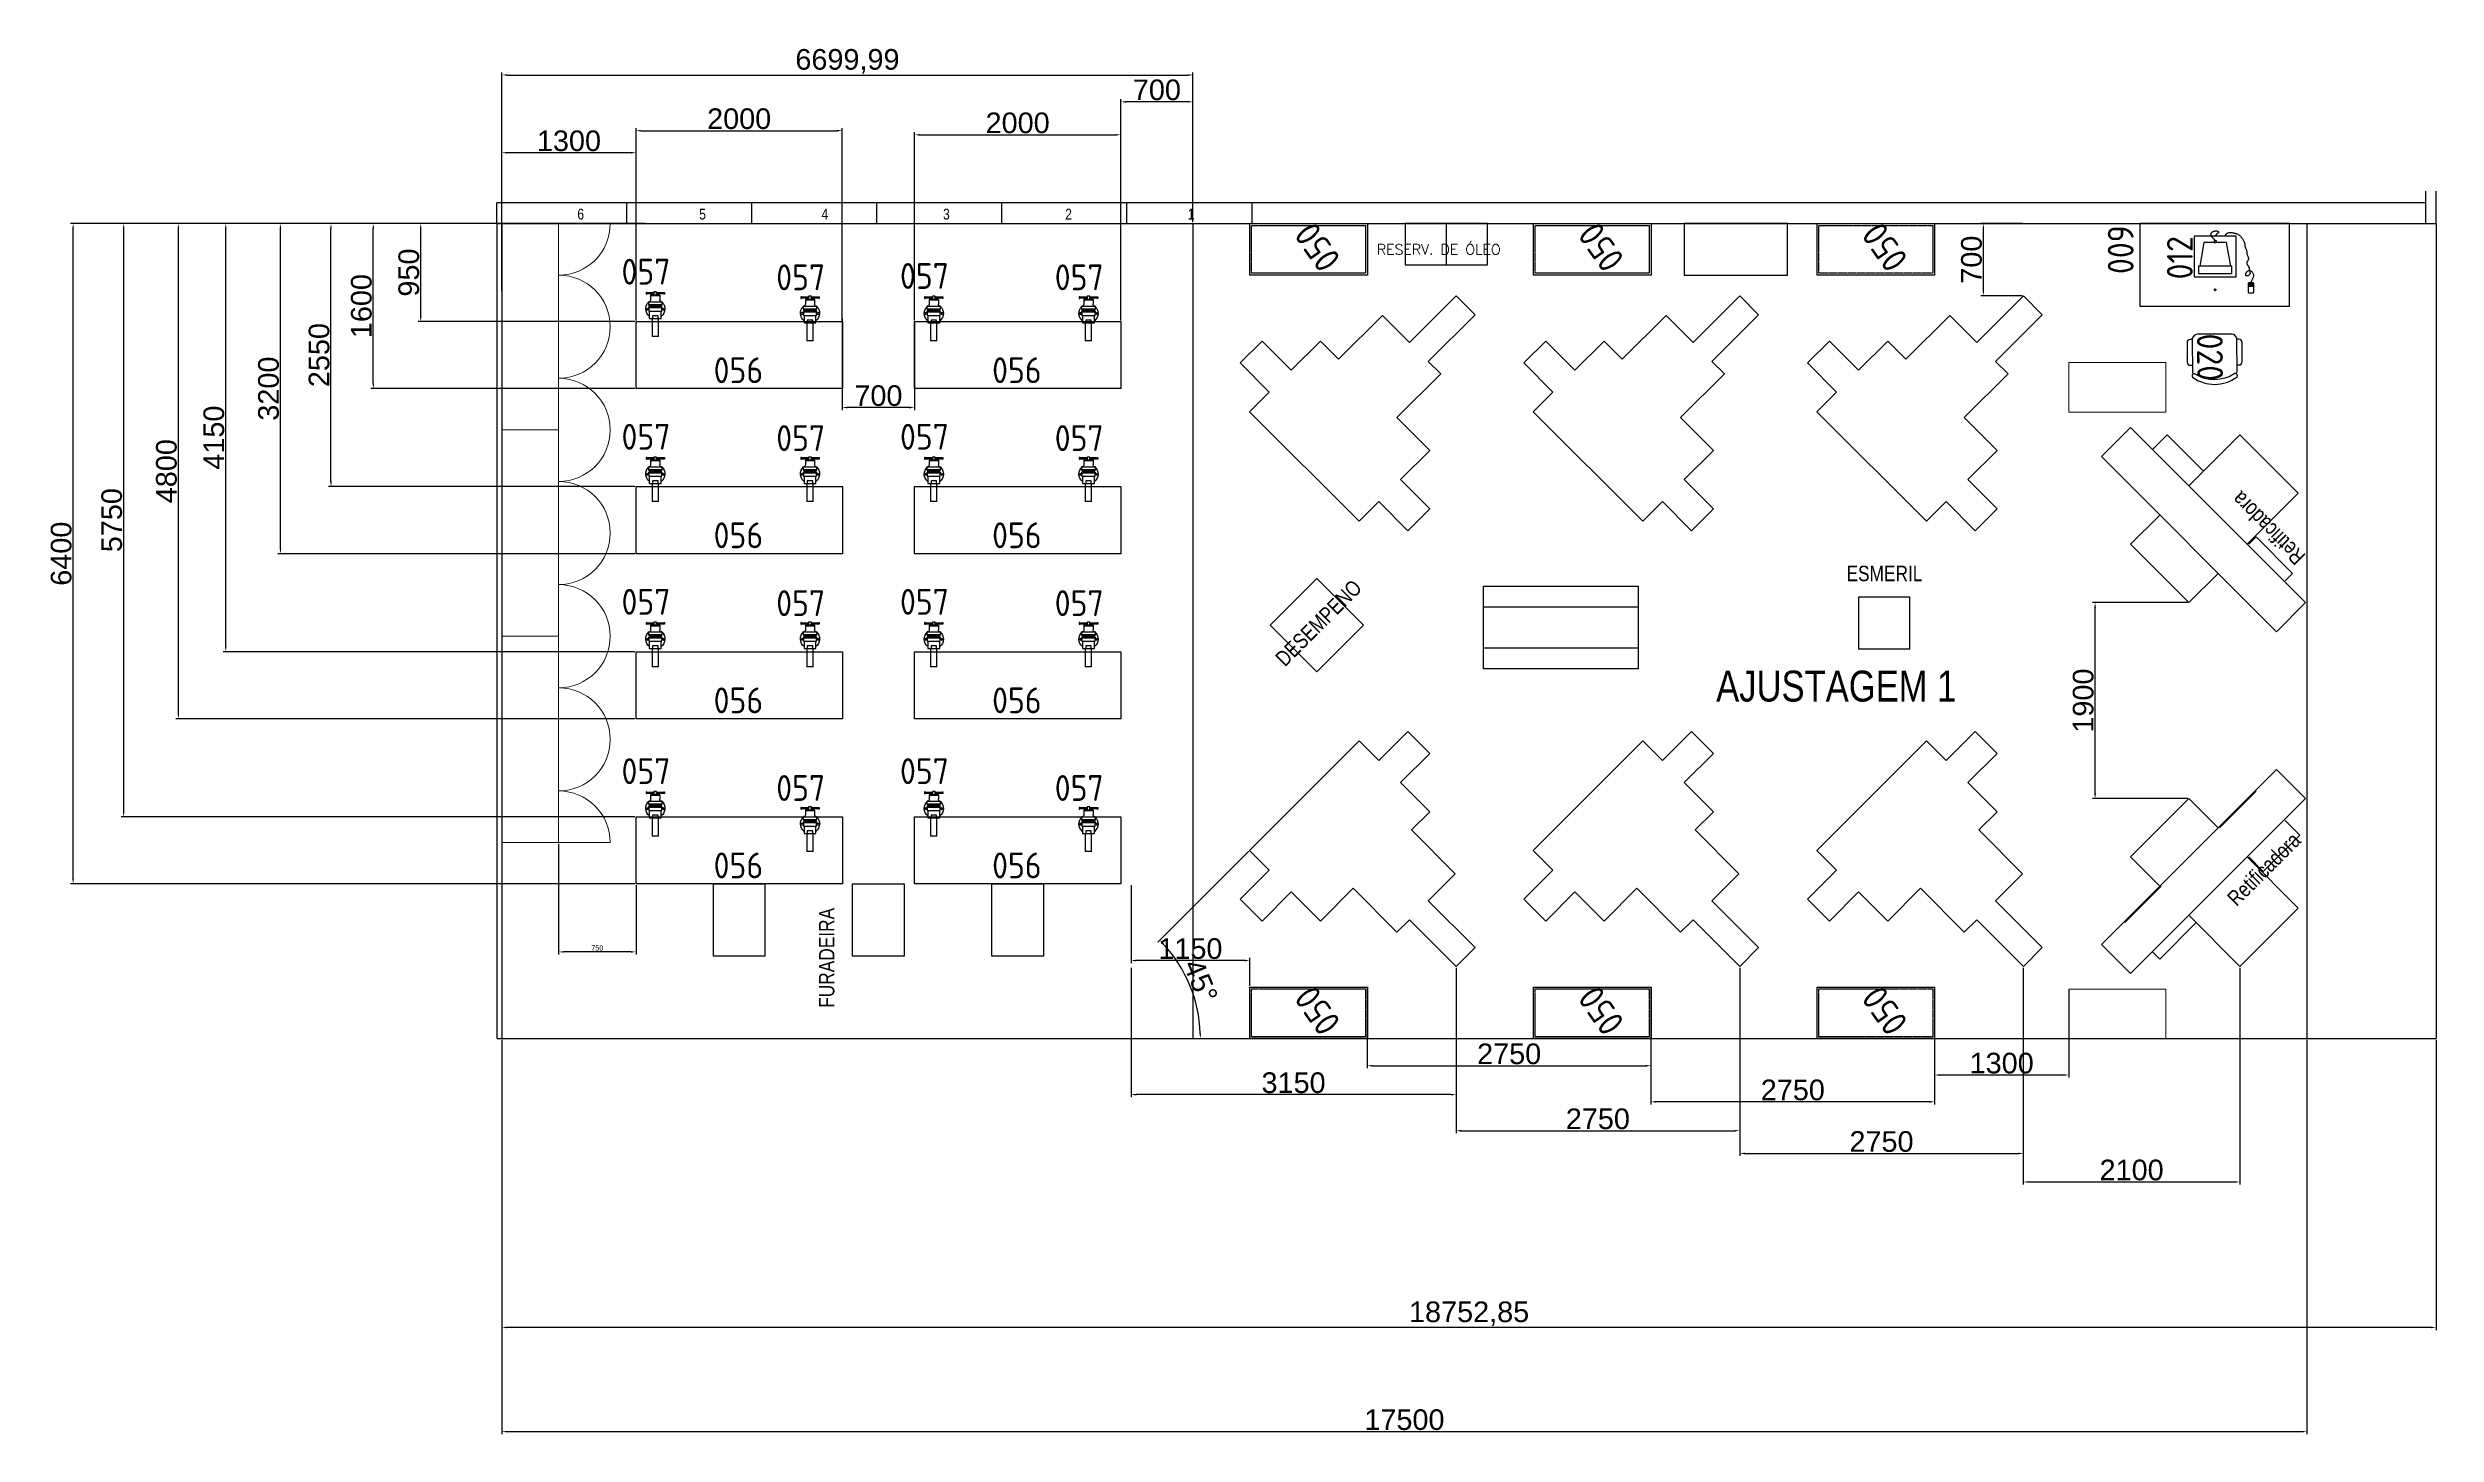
# Model space of a CAD drawing. Header units: millimetres. Extents: x 18768 to 1484868, y -11027 to 520152.
# Drawn here: x 1402324 to 1425480, y 235795 to 249234 of the extents above; entities that cross this region are included whole.
import ezdxf
from ezdxf.enums import TextEntityAlignment as Align

# ---------------------------------------------------------------- set-up
doc = ezdxf.new("R2010")
doc.units = ezdxf.units.MM
for name, pattern in [('DASHED2', [9.525, 6.35, -3.175]), ('DIVIDE', [2.15, 1.5, -0.2, 0.05, -0.15, 0.05, -0.2]), ('HIDDEN2', [4.7625, 3.175, -1.5875])]:
    doc.linetypes.add(name, pattern=pattern)
for name, color, linetype in [('3-MAQUINAS', 5, 'Continuous'), ('8-TEXTO-DETALHES', 6, 'Continuous'), ('L025-CONTORNO', 7, 'Continuous'), ('L025-IMAGIN', 1, 'DIVIDE'), ('L025-TEXTO', 7, 'Continuous'), ('L035-ARRANJO-ADQUIRIR', 102, 'Continuous'), ('L035-ARRANJO-EXISTENTE', 180, 'Continuous'), ('L035-TEXTO', 40, 'Continuous'), ('PAREDES', 7, 'Continuous')]:
    doc.layers.add(name, color=color, linetype=linetype)
doc.styles.add('ISO-CP--25', font='isocp.shx', dxfattribs={"height": 250})
doc.styles.add('ROMANS', font='romans', dxfattribs={"width": 0.8, "height": 300})
doc.styles.get("Standard").update_dxf_attribs({"font": 'arial.ttf'})
doc.dimstyles.new('Anotativo', dxfattribs={"dimscale": 0, "dimtxt": 2.5, "dimasz": 2.5, "dimexe": 1.25, "dimexo": 0.625, "dimtad": 1, "dimtxsty": 'Standard', "dimcen": 2.5, "dimadec": 0, "dimazin": 0, "dimtfac": 1, "dimtmove": 0, "dimatfit": 3, "dimfxl": 1, "dimarcsym": 0})

msp = doc.modelspace()

# ---------------------------------------------------------------- texts
at = {"layer": '8-TEXTO-DETALHES', "linetype": 'Continuous', "style": 'ROMANS'}
msp.add_text('RESERV. DE ÓLEO', height=100, dxfattribs=at).set_placement((1415209.832, 247229.129))
at = {"layer": 'L035-TEXTO', "width": 0.8}
for s, height, p in [('6', 105, (1407458.333, 247569.284)), ('6', 105, (1407458.333, 247569.284)), ('5', 105, (1408639.187, 247569.284)), ('5', 105, (1408639.187, 247569.284)), ('4', 105, (1409825.542, 247569.284)), ('4', 105, (1409825.542, 247569.284)), ('3', 105, (1411003.76, 247569.284)), ('3', 105, (1411003.76, 247569.284)), ('2', 105, (1412188.109, 247569.284)), ('2', 105, (1412188.109, 247569.284)), ('1', 105, (1413376.126, 247569.284)), ('1', 105, (1413376.126, 247569.284)), ('ESMERIL', 150, (1419762.512, 244063.393)), ('AJUSTAGEM 1', 300, (1418499.386, 242896.709))]:
    msp.add_text(s, height=height, dxfattribs=at).set_placement(p)
for s, rotation, p in [('Retificadora', 135, (1424221.972, 244314.057)), ('DESEMPENO', 45, (1414318.698, 243227.574)), ('Retificadora', 45, (1423545.528, 240903.357)), ('FURADEIRA', 90, (1409950.415, 239928.261))]:
    msp.add_text(s, height=150, rotation=rotation, dxfattribs=at).set_placement(p)

# ---------------------------------------------------------------- blocks, each defined once
blk = doc.blocks.new('BL_SENAI_id9310100290')
at = {"layer": 'L035-ARRANJO-EXISTENTE', "color": 0}
for p, q in [((-228, 233), (-238, 233)), ((-228, 106), (-228, 233)), ((-217, 106), (-217, 233)), ((-217, 233), (-207, 233)), ((-515, 200), (-515, 139)), ((-515, 200), (-340, 200)), ((-340, 139), (-515, 139)), ((-340, 112), (-340, 227)), ((-340, 227), (-272, 227)), ((-272, 112), (-340, 112)), ((-238, 219), (-238, 106)), ((-238, 106), (-228, 106)), ((-207, 106), (-217, 106)), ((-207, 219), (-207, 106)), ((-178, 144), (-178, 195)), ((-114, 214), (-159, 214)), ((-114, 125), (-159, 125)), ((-121, 214), (-121, 125)), ((-114, 214), (-114, 125))]:
    blk.add_line(p, q, dxfattribs=at)
for points in [[(-268, 233), (-238, 233), (-238, 106), (-268, 106)], [(-178, 233), (-207, 233), (-207, 106), (-178, 106)], [(-104, 259), (-104, 252), (-88, 252), (-88, 259)], [(-340, 143), (-340, 197), (-314, 197), (-314, 143)], [(-114, 156), (-114, 183), (-83, 183), (-83, 156)], [(-104, 80), (-104, 86), (-88, 86), (-88, 80)]]:
    blk.add_lwpolyline(points, close=True, dxfattribs=at)
for points in [[(-99, 183), (-99, 252), (-92, 252), (-92, 183)], [(-92, 156), (-92, 86), (-99, 86), (-99, 156)]]:
    blk.add_lwpolyline(points, dxfattribs=at)
for centre in [(-250, 248), (-250, 92)]:
    blk.add_circle(centre, 7.45, dxfattribs=at)
for centre, radius, start, end in [((-247, 170), 92.8, 41.7386, 141.8707), ((-159, 233), 19, 180, 270), ((-247, 170), 92.8, 218.1293, 318.2614), ((-272, 231), 4.33, 270, 0), ((-272, 108), 4.33, 0, 90), ((-159, 106), 19, 90, 180)]:
    blk.add_arc(centre, radius, start, end, dxfattribs=at)
at = {"layer": 'L025-TEXTO', "style": 'ISO-CP--25'}
blk.add_attdef('rmp_mt_codmaterial', (15, 15), '', height=40, dxfattribs=at)
at = {"layer": 'L025-TEXTO', "style": 'ISO-CP--25', "flags": 1}
for tag in ['rmp_mt_nomeunid', 'rmp_mt_potencia', 'rmp_mt_cod']:
    blk.add_attdef(tag, (15, 15), '', height=40, dxfattribs=at)
blk = doc.blocks.new('BL_SENAI_id9320240650')
at = {"layer": 'L035-ARRANJO-EXISTENTE', "color": 0}
blk.add_lwpolyline([(-595, 399), (-595, -251), (1405, -251), (1405, 399)], close=True, dxfattribs=at)
at = {"layer": 'L025-TEXTO', "style": 'ISO-CP--25'}
blk.add_attdef('rmp_mt_codmaterial', (15, 15), '', height=40, dxfattribs=at)
at = {"layer": 'L025-TEXTO', "style": 'ISO-CP--25', "flags": 1}
for tag in ['rmp_mt_nomeunid', 'rmp_mt_potencia', 'rmp_mt_cod']:
    blk.add_attdef(tag, (15, 15), '', height=40, dxfattribs=at)
blk = doc.blocks.new('BL_SENAI_id9320230820')
at = {"layer": 'L035-ARRANJO-EXISTENTE', "color": 0}
blk.add_lwpolyline([(-449, -183), (691, -183), (691, 317), (-449, 317)], close=True, dxfattribs=at)
at = {"layer": 'L035-ARRANJO-EXISTENTE', "color": 0, "linetype": 'HIDDEN2'}
blk.add_lwpolyline([(-431, -165), (673, -165), (673, 299), (-431, 299)], close=True, dxfattribs=at)
at = {"layer": 'L025-TEXTO', "style": 'ISO-CP--25'}
blk.add_attdef('rmp_mt_codmaterial', (15, 15), '', height=40, dxfattribs=at)
at = {"layer": 'L025-TEXTO', "style": 'ISO-CP--25', "flags": 1}
for tag in ['rmp_mt_nomeunid', 'rmp_mt_potencia', 'rmp_mt_cod']:
    blk.add_attdef(tag, (15, 15), '', height=40, dxfattribs=at)
blk = doc.blocks.new('BL_SENAI_id9320210400')
at = {"layer": 'L035-ARRANJO-ADQUIRIR', "color": 0}
for points in [[(-717, 464), (-737, 464, 0.414214), (-767, 434), (-767, 244, 0.414214), (-737, 214), (-717, 214)], [(-690, 550, -0.290756), (-310, 550, 0.829608), (-284, 579, 0.333333), (-716, 579, 0.829608), (-690, 550)], [(-710, 550, 0.129448), (-717, 523), (-717, 219, 0.414214), (-663, 164), (-338, 164, 0.414214), (-284, 219), (-284, 525, 0.120944), (-290, 550)], [(-284, 214), (-264, 214, 0.414214), (-234, 244), (-234, 434, 0.414214), (-264, 464), (-284, 464)]]:
    blk.add_lwpolyline(points, format="xyb", dxfattribs=at)
at = {"layer": 'L025-TEXTO', "style": 'ISO-CP--25'}
blk.add_attdef('rmp_mt_codmaterial', (15, 15), '', height=40, dxfattribs=at)
at = {"layer": 'L025-TEXTO', "style": 'ISO-CP--25', "flags": 1}
for tag in ['rmp_mt_nomeunid', 'rmp_mt_potencia', 'rmp_mt_cod']:
    blk.add_attdef(tag, (15, 15), '', height=40, dxfattribs=at)
blk = doc.blocks.new('BL_SENAI_id9370710510')
at = {"layer": 'L035-ARRANJO-ADQUIRIR', "color": 0}
for p, q in [((185, 107), (161, 107)), ((173, 95), (173, 119)), ((491, 168), (491, 85)), ((491, 142), (549, 142)), ((491, 141), (549, 141)), ((495, 168), (495, 145)), ((511, 168), (495, 168)), ((495, 145), (511, 145)), ((542, 174), (498, 174)), ((498, 78), (542, 78)), ((511, 145), (511, 168)), ((529, 168), (512, 168)), ((512, 168), (512, 145)), ((512, 145), (529, 145)), ((529, 145), (529, 168)), ((530, 168), (530, 145)), ((546, 168), (530, 168)), ((530, 145), (546, 145)), ((546, 145), (546, 168)), ((549, 85), (549, 168))]:
    blk.add_line(p, q, dxfattribs=at)
for points in [[(-27, 229), (-27, 629), (373, 629), (373, 229)], [(162, 566), (184, 566), (184, 581), (162, 581)], [(335, 266), (335, 336), (10, 336), (10, 266)]]:
    blk.add_lwpolyline(points, close=True, dxfattribs=at)
for points in [[(323, 336), (283, 566), (63, 566), (23, 336)], [(173, 581), (172, 586), (170, 590), (168, 593), (165, 596), (162, 598), (160, 599), (158, 600), (156, 602), (154, 603), (153, 604), (152, 606), (152, 607), (152, 609), (151, 610), (151, 611), (150, 612), (149, 613), (148, 614), (146, 615), (145, 616), (143, 617), (141, 618), (139, 620), (138, 622), (136, 624), (135, 627), (134, 630), (133, 633), (133, 637), (133, 640), (133, 644), (133, 647), (134, 650), (134, 653), (135, 656), (137, 658), (138, 661), (140, 663), (142, 665), (144, 667), (146, 668), (148, 670), (151, 671), (153, 672), (156, 673), (158, 674), (160, 675), (162, 676), (164, 676), (166, 677), (168, 678), (170, 678), (172, 679), (174, 679), (175, 679), (177, 680), (179, 680), (180, 680), (182, 680), (183, 680), (185, 680), (187, 680), (189, 679), (190, 679), (192, 678), (194, 678), (195, 677), (197, 676), (199, 675), (200, 674), (201, 672), (203, 671), (204, 670), (205, 669), (205, 667), (206, 666), (206, 665), (206, 664), (206, 663), (206, 662), (205, 660), (205, 659), (204, 658), (203, 658), (201, 657), (200, 656), (199, 655), (197, 654), (196, 653), (194, 653), (193, 652), (191, 651), (190, 650), (189, 649), (187, 648), (186, 647), (185, 645), (184, 644), (183, 642), (182, 640), (181, 637), (179, 635), (176, 632), (173, 629)], [(268, 629), (272, 638), (277, 645), (282, 650), (288, 655), (294, 657), (300, 659), (307, 661), (313, 661), (320, 662), (326, 662), (332, 661), (338, 661), (343, 660), (349, 659), (355, 658), (360, 657), (366, 656), (371, 654), (377, 652), (382, 651), (387, 649), (392, 646), (397, 644), (402, 641), (406, 637), (411, 634), (415, 630), (419, 626), (422, 621), (426, 617), (430, 612), (433, 607), (437, 602), (440, 597), (443, 591), (447, 586), (449, 580), (452, 575), (454, 570), (456, 565), (457, 560), (458, 555), (459, 550), (460, 545), (460, 540), (461, 535), (461, 531), (462, 526), (464, 521), (466, 516), (467, 511), (470, 507), (472, 502), (474, 496), (475, 491), (477, 486), (478, 481), (479, 475), (480, 470), (481, 465), (481, 459), (482, 454), (483, 449), (484, 445), (486, 440), (487, 436), (489, 432), (491, 428), (492, 425), (494, 421), (495, 418), (496, 415), (496, 411), (496, 408), (496, 405), (495, 402), (494, 398), (493, 395), (492, 393), (490, 390), (488, 387), (486, 385), (484, 382), (482, 380), (481, 377), (480, 375), (479, 372), (479, 369), (479, 366), (479, 362), (481, 359), (482, 355), (484, 352), (486, 348), (488, 345), (490, 342), (492, 338), (493, 336), (495, 333), (497, 331), (498, 329), (499, 327), (500, 326), (501, 325), (501, 325), (501, 324), (501, 324), (501, 324), (501, 324), (500, 323), (500, 322), (501, 319), (501, 316), (502, 312), (503, 308), (504, 303), (505, 298), (506, 293), (507, 287), (508, 283), (509, 278), (510, 275), (511, 271), (511, 268), (511, 265), (510, 262), (509, 259), (507, 257), (505, 254), (502, 251), (498, 248), (495, 246), (491, 244), (487, 242), (483, 241), (480, 241), (477, 241), (475, 242), (473, 243), (471, 245), (470, 247), (469, 250), (469, 253), (469, 256), (469, 259), (470, 262), (471, 265), (472, 268), (473, 271), (475, 274), (477, 277), (479, 280), (482, 283), (485, 286), (488, 289), (491, 291), (495, 293), (498, 294), (503, 294), (507, 293), (512, 292), (517, 290), (522, 287), (527, 283), (531, 279), (536, 274), (539, 269), (542, 263), (543, 257), (544, 251), (544, 245), (543, 239), (542, 233), (540, 227), (538, 221), (536, 216), (533, 210), (530, 205), (528, 199), (525, 194), (523, 189), (521, 183), (520, 177), (520, 174)]]:
    blk.add_lwpolyline(points, dxfattribs=at)
for centre, start, end in [((498, 168), 90, 180), ((498, 85), 180, 270), ((542, 168), 0, 90), ((542, 85), 270, 0)]:
    blk.add_arc(centre, 6.72, start, end, dxfattribs=at)
at = {"layer": 'L025-TEXTO', "style": 'ISO-CP--25'}
blk.add_attdef('rmp_mt_codmaterial', (15, 15), '', height=40, dxfattribs=at)
at = {"layer": 'L025-TEXTO', "style": 'ISO-CP--25', "flags": 1}
for tag in ['rmp_mt_nomeunid', 'rmp_mt_potencia', 'rmp_mt_cod']:
    blk.add_attdef(tag, (15, 15), '', height=40, dxfattribs=at)
blk = doc.blocks.new('BL_SENAI_id9320220810')
at = {"layer": 'L025-CONTORNO', "color": 0}
blk.add_lwpolyline([(-688, 238), (112, 238), (112, 1688), (-688, 1688)], close=True, dxfattribs=at)
at = {"layer": 'L025-TEXTO', "style": 'ISO-CP--25'}
blk.add_attdef('rmp_mt_codmaterial', (15, 15), '', height=40, dxfattribs=at)
at = {"layer": 'L025-TEXTO', "style": 'ISO-CP--25', "flags": 1}
for tag in ['rmp_mt_nomeunid', 'rmp_mt_potencia', 'rmp_mt_cod']:
    blk.add_attdef(tag, (15, 15), '', height=40, dxfattribs=at)
blk = doc.blocks.new('*D455')
at = {"layer": 'DEFPOINTS', "color": 0, "linetype": 'ByBlock', "lineweight": 15, "transparency": 16777216}
for p in [(1410027, 246622), (1410727, 246580), (1410027, 245747)]:
    blk.add_point(p, dxfattribs=at)
at = {"layer": 'PAREDES', "color": 0, "linetype": 'ByBlock', "lineweight": -2, "transparency": 16777216}
for p, q in [((1410027, 246609), (1410027, 245722)), ((1410727, 246567), (1410727, 245722)), ((1410677, 245747), (1410077, 245747))]:
    blk.add_line(p, q, dxfattribs=at)
at = {"layer": 'PAREDES', "color": 0, "linetype": 'ByBlock', "lineweight": 15, "transparency": 16777216}
for points in [[(1410077, 245755), (1410077, 245738), (1410027, 245747)], [(1410677, 245755), (1410677, 245738), (1410727, 245747)]]:
    blk.add_solid(points, dxfattribs=at)
at = {"layer": 'PAREDES', "color": 0, "linetype": 'ByBlock', "lineweight": 15, "transparency": 16777216, "insert": (1410377, 245861), "char_height": 200, "attachment_point": 5}
blk.add_mtext('700', dxfattribs=at)
blk = doc.blocks.new('*D456')
at = {"layer": 'DEFPOINTS', "color": 0, "linetype": 'ByBlock', "lineweight": 15, "transparency": 16777216}
for p in [(1406727, 248217), (1406727, 246862), (1408027, 246862)]:
    blk.add_point(p, dxfattribs=at)
at = {"layer": 'PAREDES', "color": 0, "linetype": 'ByBlock', "lineweight": -2, "transparency": 16777216}
for p, q in [((1406727, 246874), (1406727, 248242)), ((1408027, 246874), (1408027, 248242)), ((1407977, 248217), (1406777, 248217))]:
    blk.add_line(p, q, dxfattribs=at)
at = {"layer": 'PAREDES', "color": 0, "linetype": 'ByBlock', "lineweight": 15, "transparency": 16777216}
for points in [[(1406777, 248225), (1406777, 248208), (1406727, 248217)], [(1407977, 248225), (1407977, 248208), (1408027, 248217)]]:
    blk.add_solid(points, dxfattribs=at)
at = {"layer": 'PAREDES', "color": 0, "linetype": 'ByBlock', "lineweight": 15, "transparency": 16777216, "insert": (1407377, 248331), "char_height": 200, "attachment_point": 5}
blk.add_mtext('1300', dxfattribs=at)
blk = doc.blocks.new('*D457')
at = {"layer": 'DEFPOINTS', "color": 0, "linetype": 'ByBlock', "lineweight": 15, "transparency": 16777216}
for p in [(1405070, 247530), (1408128, 247530), (1408027, 244980)]:
    blk.add_point(p, dxfattribs=at)
at = {"layer": 'PAREDES', "color": 0, "linetype": 'ByBlock', "lineweight": -2, "transparency": 16777216}
for p, q in [((1408115, 247530), (1405045, 247530)), ((1405070, 245030), (1405070, 247480)), ((1408015, 244980), (1405045, 244980))]:
    blk.add_line(p, q, dxfattribs=at)
at = {"layer": 'PAREDES', "color": 0, "linetype": 'ByBlock', "lineweight": 15, "transparency": 16777216}
for points in [[(1405062, 247480), (1405078, 247480), (1405070, 247530)], [(1405062, 245030), (1405078, 245030), (1405070, 244980)]]:
    blk.add_solid(points, dxfattribs=at)
at = {"layer": 'PAREDES', "color": 0, "linetype": 'ByBlock', "lineweight": 15, "transparency": 16777216, "insert": (1404955, 246255), "char_height": 200, "attachment_point": 5, "rotation": 90}
blk.add_mtext('2550', dxfattribs=at)
blk = doc.blocks.new('*D458')
at = {"layer": 'DEFPOINTS', "color": 0, "linetype": 'ByBlock', "lineweight": 15, "transparency": 16777216}
for p in [(1404580, 247530), (1408128, 247530), (1408027, 244330)]:
    blk.add_point(p, dxfattribs=at)
at = {"layer": 'PAREDES', "color": 0, "linetype": 'ByBlock', "lineweight": -2, "transparency": 16777216}
for p, q in [((1408115, 247530), (1404555, 247530)), ((1404580, 244380), (1404580, 247480)), ((1408015, 244330), (1404555, 244330))]:
    blk.add_line(p, q, dxfattribs=at)
at = {"layer": 'PAREDES', "color": 0, "linetype": 'ByBlock', "lineweight": 15, "transparency": 16777216}
for points in [[(1404572, 247480), (1404588, 247480), (1404580, 247530)], [(1404572, 244380), (1404588, 244380), (1404580, 244330)]]:
    blk.add_solid(points, dxfattribs=at)
at = {"layer": 'PAREDES', "color": 0, "linetype": 'ByBlock', "lineweight": 15, "transparency": 16777216, "insert": (1404465, 245930), "char_height": 200, "attachment_point": 5, "rotation": 90}
blk.add_mtext('3200', dxfattribs=at)
blk = doc.blocks.new('*D459')
at = {"layer": 'DEFPOINTS', "color": 0, "linetype": 'ByBlock', "lineweight": 15, "transparency": 16777216}
for p in [(1404050, 247530), (1408128, 247530), (1408027, 243380)]:
    blk.add_point(p, dxfattribs=at)
at = {"layer": 'PAREDES', "color": 0, "linetype": 'ByBlock', "lineweight": -2, "transparency": 16777216}
for p, q in [((1408115, 247530), (1404025, 247530)), ((1404050, 243430), (1404050, 247480)), ((1408015, 243380), (1404025, 243380))]:
    blk.add_line(p, q, dxfattribs=at)
at = {"layer": 'PAREDES', "color": 0, "linetype": 'ByBlock', "lineweight": 15, "transparency": 16777216}
for points in [[(1404042, 247480), (1404058, 247480), (1404050, 247530)], [(1404042, 243430), (1404058, 243430), (1404050, 243380)]]:
    blk.add_solid(points, dxfattribs=at)
at = {"layer": 'PAREDES', "color": 0, "linetype": 'ByBlock', "lineweight": 15, "transparency": 16777216, "insert": (1403935, 245455), "char_height": 200, "attachment_point": 5, "rotation": 90}
blk.add_mtext('4150', dxfattribs=at)
blk = doc.blocks.new('*D460')
at = {"layer": 'DEFPOINTS', "color": 0, "linetype": 'ByBlock', "lineweight": 15, "transparency": 16777216}
for p in [(1403590, 247530), (1408128, 247530), (1408027, 242730)]:
    blk.add_point(p, dxfattribs=at)
at = {"layer": 'PAREDES', "color": 0, "linetype": 'ByBlock', "lineweight": -2, "transparency": 16777216}
for p, q in [((1408115, 247530), (1403565, 247530)), ((1403590, 242780), (1403590, 247480)), ((1408015, 242730), (1403565, 242730))]:
    blk.add_line(p, q, dxfattribs=at)
at = {"layer": 'PAREDES', "color": 0, "linetype": 'ByBlock', "lineweight": 15, "transparency": 16777216}
for points in [[(1403582, 247480), (1403598, 247480), (1403590, 247530)], [(1403582, 242780), (1403598, 242780), (1403590, 242730)]]:
    blk.add_solid(points, dxfattribs=at)
at = {"layer": 'PAREDES', "color": 0, "linetype": 'ByBlock', "lineweight": 15, "transparency": 16777216, "insert": (1403475, 245130), "char_height": 200, "attachment_point": 5, "rotation": 90}
blk.add_mtext('4800', dxfattribs=at)
blk = doc.blocks.new('*D461')
at = {"layer": 'DEFPOINTS', "color": 0, "linetype": 'ByBlock', "lineweight": 15, "transparency": 16777216}
for p in [(1403060, 247530), (1408128, 247530), (1408027, 241780)]:
    blk.add_point(p, dxfattribs=at)
at = {"layer": 'PAREDES', "color": 0, "linetype": 'ByBlock', "lineweight": -2, "transparency": 16777216}
for p, q in [((1408115, 247530), (1403035, 247530)), ((1403060, 241830), (1403060, 247480)), ((1408015, 241780), (1403035, 241780))]:
    blk.add_line(p, q, dxfattribs=at)
at = {"layer": 'PAREDES', "color": 0, "linetype": 'ByBlock', "lineweight": 15, "transparency": 16777216}
for points in [[(1403052, 247480), (1403068, 247480), (1403060, 247530)], [(1403052, 241830), (1403068, 241830), (1403060, 241780)]]:
    blk.add_solid(points, dxfattribs=at)
at = {"layer": 'PAREDES', "color": 0, "linetype": 'ByBlock', "lineweight": 15, "transparency": 16777216, "insert": (1402945, 244655), "char_height": 200, "attachment_point": 5, "rotation": 90}
blk.add_mtext('5750', dxfattribs=at)
blk = doc.blocks.new('*D462')
at = {"layer": 'DEFPOINTS', "color": 0, "linetype": 'ByBlock', "lineweight": 15, "transparency": 16777216}
for p in [(1402570, 247530), (1408128, 247530), (1408027, 241130)]:
    blk.add_point(p, dxfattribs=at)
at = {"layer": 'PAREDES', "color": 0, "linetype": 'ByBlock', "lineweight": -2, "transparency": 16777216}
for p, q in [((1408115, 247530), (1402545, 247530)), ((1402570, 241180), (1402570, 247480)), ((1408015, 241130), (1402545, 241130))]:
    blk.add_line(p, q, dxfattribs=at)
at = {"layer": 'PAREDES', "color": 0, "linetype": 'ByBlock', "lineweight": 15, "transparency": 16777216}
for points in [[(1402562, 247480), (1402578, 247480), (1402570, 247530)], [(1402562, 241180), (1402578, 241180), (1402570, 241130)]]:
    blk.add_solid(points, dxfattribs=at)
at = {"layer": 'PAREDES', "color": 0, "linetype": 'ByBlock', "lineweight": 15, "transparency": 16777216, "insert": (1402455, 244330), "char_height": 200, "attachment_point": 5, "rotation": 90}
blk.add_mtext('6400', dxfattribs=at)
blk = doc.blocks.new('*D463')
at = {"layer": 'DEFPOINTS', "color": 0, "linetype": 'ByBlock', "lineweight": 15, "transparency": 16777216}
for p in [(1415037, 242515), (1413976, 241454), (1413453, 239979), (1406677, 239630), (1425480, 239630)]:
    blk.add_point(p, dxfattribs=at)
at = {"layer": 'PAREDES', "color": 0, "linetype": 'ByBlock', "lineweight": -2, "transparency": 16777216}
blk.add_line((1413967, 241445), (1413086, 240565), dxfattribs=at)
blk.add_arc((1412152, 239630), 1347, 2.1274, 42.8726, dxfattribs=at)
at = {"layer": 'PAREDES', "color": 0, "linetype": 'ByBlock', "lineweight": 15, "transparency": 16777216}
for points in [[(1413133, 240540), (1413145, 240552), (1413104, 240582)], [(1413506, 239680), (1413489, 239680), (1413498, 239630)]]:
    blk.add_solid(points, dxfattribs=at)
at = {"layer": 'PAREDES', "color": 0, "linetype": 'ByBlock', "lineweight": 15, "transparency": 16777216, "insert": (1413501, 240189), "char_height": 200, "attachment_point": 5, "rotation": 292.5}
blk.add_mtext('45°', dxfattribs=at)
blk = doc.blocks.new('*D464')
at = {"layer": 'DEFPOINTS', "color": 0, "linetype": 'ByBlock', "lineweight": 15, "transparency": 16777216}
for p in [(1412827, 241130), (1412827, 240387), (1413977, 240130)]:
    blk.add_point(p, dxfattribs=at)
at = {"layer": 'PAREDES', "color": 0, "linetype": 'ByBlock', "lineweight": -2, "transparency": 16777216}
for p, q in [((1412827, 241117), (1412827, 240362)), ((1413927, 240387), (1412877, 240387)), ((1413977, 240142), (1413977, 240412))]:
    blk.add_line(p, q, dxfattribs=at)
at = {"layer": 'PAREDES', "color": 0, "linetype": 'ByBlock', "lineweight": 15, "transparency": 16777216}
for points in [[(1412877, 240395), (1412877, 240378), (1412827, 240387)], [(1413927, 240395), (1413927, 240378), (1413977, 240387)]]:
    blk.add_solid(points, dxfattribs=at)
at = {"layer": 'PAREDES', "color": 0, "linetype": 'ByBlock', "lineweight": 15, "transparency": 16777216, "insert": (1413402, 240501), "char_height": 200, "attachment_point": 5}
blk.add_mtext('1150', dxfattribs=at)
blk = doc.blocks.new('*D465')
at = {"layer": 'DEFPOINTS', "color": 0, "linetype": 'ByBlock', "lineweight": 15, "transparency": 16777216}
for p in [(1415117, 240130), (1417867, 240130), (1417867, 239367)]:
    blk.add_point(p, dxfattribs=at)
at = {"layer": 'PAREDES', "color": 0, "linetype": 'ByBlock', "lineweight": -2, "transparency": 16777216}
for p, q in [((1415117, 240117), (1415117, 239342)), ((1417867, 240117), (1417867, 239342)), ((1415167, 239367), (1417817, 239367))]:
    blk.add_line(p, q, dxfattribs=at)
at = {"layer": 'PAREDES', "color": 0, "linetype": 'ByBlock', "lineweight": 15, "transparency": 16777216}
for points in [[(1415167, 239375), (1415167, 239358), (1415117, 239367)], [(1417817, 239375), (1417817, 239358), (1417867, 239367)]]:
    blk.add_solid(points, dxfattribs=at)
at = {"layer": 'PAREDES', "color": 0, "linetype": 'ByBlock', "lineweight": 15, "transparency": 16777216, "insert": (1416492, 239481), "char_height": 200, "attachment_point": 5}
blk.add_mtext('2750', dxfattribs=at)
blk = doc.blocks.new('*D466')
at = {"layer": 'DEFPOINTS', "color": 0, "linetype": 'ByBlock', "lineweight": 15, "transparency": 16777216}
for p in [(1417867, 239630), (1420617, 239630), (1417867, 239017)]:
    blk.add_point(p, dxfattribs=at)
at = {"layer": 'PAREDES', "color": 0, "linetype": 'ByBlock', "lineweight": -2, "transparency": 16777216}
for p, q in [((1417867, 239618), (1417867, 238992)), ((1420617, 239618), (1420617, 238992)), ((1420567, 239017), (1417917, 239017))]:
    blk.add_line(p, q, dxfattribs=at)
at = {"layer": 'PAREDES', "color": 0, "linetype": 'ByBlock', "lineweight": 15, "transparency": 16777216}
for points in [[(1417917, 239025), (1417917, 239008), (1417867, 239017)], [(1420567, 239025), (1420567, 239008), (1420617, 239017)]]:
    blk.add_solid(points, dxfattribs=at)
at = {"layer": 'PAREDES', "color": 0, "linetype": 'ByBlock', "lineweight": 15, "transparency": 16777216, "insert": (1419242, 239131), "char_height": 200, "attachment_point": 5}
blk.add_mtext('2750', dxfattribs=at)
blk = doc.blocks.new('*D467')
at = {"layer": 'DEFPOINTS', "color": 0, "linetype": 'ByBlock', "lineweight": 15, "transparency": 16777216}
for p in [(1412827, 240330), (1415977, 240330), (1412827, 239087)]:
    blk.add_point(p, dxfattribs=at)
at = {"layer": 'PAREDES', "color": 0, "linetype": 'ByBlock', "lineweight": -2, "transparency": 16777216}
for p, q in [((1412827, 240317), (1412827, 239062)), ((1415977, 240317), (1415977, 239062)), ((1415927, 239087), (1412877, 239087))]:
    blk.add_line(p, q, dxfattribs=at)
at = {"layer": 'PAREDES', "color": 0, "linetype": 'ByBlock', "lineweight": 15, "transparency": 16777216}
for points in [[(1412877, 239095), (1412877, 239078), (1412827, 239087)], [(1415927, 239095), (1415927, 239078), (1415977, 239087)]]:
    blk.add_solid(points, dxfattribs=at)
at = {"layer": 'PAREDES', "color": 0, "linetype": 'ByBlock', "lineweight": 15, "transparency": 16777216, "insert": (1414402, 239201), "char_height": 200, "attachment_point": 5}
blk.add_mtext('3150', dxfattribs=at)
blk = doc.blocks.new('*D468')
at = {"layer": 'DEFPOINTS', "color": 0, "linetype": 'ByBlock', "lineweight": 15, "transparency": 16777216}
for p in [(1415977, 240330), (1418727, 240330), (1418727, 238737)]:
    blk.add_point(p, dxfattribs=at)
at = {"layer": 'PAREDES', "color": 0, "linetype": 'ByBlock', "lineweight": -2, "transparency": 16777216}
for p, q in [((1415977, 240317), (1415977, 238712)), ((1418727, 240317), (1418727, 238712)), ((1416027, 238737), (1418677, 238737))]:
    blk.add_line(p, q, dxfattribs=at)
at = {"layer": 'PAREDES', "color": 0, "linetype": 'ByBlock', "lineweight": 15, "transparency": 16777216}
for points in [[(1416027, 238745), (1416027, 238728), (1415977, 238737)], [(1418677, 238745), (1418677, 238728), (1418727, 238737)]]:
    blk.add_solid(points, dxfattribs=at)
at = {"layer": 'PAREDES', "color": 0, "linetype": 'ByBlock', "lineweight": 15, "transparency": 16777216, "insert": (1417352, 238851), "char_height": 200, "attachment_point": 5}
blk.add_mtext('2750', dxfattribs=at)
blk = doc.blocks.new('*D469')
at = {"layer": 'DEFPOINTS', "color": 0, "linetype": 'ByBlock', "lineweight": 15, "transparency": 16777216}
for p in [(1418727, 240330), (1421477, 240330), (1421477, 238517)]:
    blk.add_point(p, dxfattribs=at)
at = {"layer": 'PAREDES', "color": 0, "linetype": 'ByBlock', "lineweight": -2, "transparency": 16777216}
for p, q in [((1418727, 240317), (1418727, 238492)), ((1421477, 240317), (1421477, 238492)), ((1418777, 238517), (1421427, 238517))]:
    blk.add_line(p, q, dxfattribs=at)
at = {"layer": 'PAREDES', "color": 0, "linetype": 'ByBlock', "lineweight": 15, "transparency": 16777216}
for points in [[(1418777, 238525), (1418777, 238508), (1418727, 238517)], [(1421427, 238525), (1421427, 238508), (1421477, 238517)]]:
    blk.add_solid(points, dxfattribs=at)
at = {"layer": 'PAREDES', "color": 0, "linetype": 'ByBlock', "lineweight": 15, "transparency": 16777216, "insert": (1420102, 238631), "char_height": 200, "attachment_point": 5}
blk.add_mtext('2750', dxfattribs=at)
blk = doc.blocks.new('*D470')
at = {"layer": 'DEFPOINTS', "color": 0, "linetype": 'ByBlock', "lineweight": 15, "transparency": 16777216}
for p in [(1421090, 247530), (1421477, 247530), (1421477, 246830)]:
    blk.add_point(p, dxfattribs=at)
at = {"layer": 'PAREDES', "color": 0, "linetype": 'ByBlock', "lineweight": -2, "transparency": 16777216}
for p, q in [((1421465, 247530), (1421065, 247530)), ((1421090, 246880), (1421090, 247480)), ((1421465, 246830), (1421065, 246830))]:
    blk.add_line(p, q, dxfattribs=at)
at = {"layer": 'PAREDES', "color": 0, "linetype": 'ByBlock', "lineweight": 15, "transparency": 16777216}
for points in [[(1421082, 247480), (1421098, 247480), (1421090, 247530)], [(1421082, 246880), (1421098, 246880), (1421090, 246830)]]:
    blk.add_solid(points, dxfattribs=at)
at = {"layer": 'PAREDES', "color": 0, "linetype": 'ByBlock', "lineweight": 15, "transparency": 16777216, "insert": (1420975, 247180), "char_height": 200, "attachment_point": 5, "rotation": 90}
blk.add_mtext('700', dxfattribs=at)
blk = doc.blocks.new('*D471')
at = {"layer": 'DEFPOINTS', "color": 0, "linetype": 'ByBlock', "lineweight": 15, "transparency": 16777216}
for p in [(1420617, 240130), (1421917, 240110), (1421917, 239277)]:
    blk.add_point(p, dxfattribs=at)
at = {"layer": 'PAREDES', "color": 0, "linetype": 'ByBlock', "lineweight": -2, "transparency": 16777216}
for p, q in [((1420617, 240118), (1420617, 239252)), ((1421917, 240098), (1421917, 239252)), ((1420667, 239277), (1421867, 239277))]:
    blk.add_line(p, q, dxfattribs=at)
at = {"layer": 'PAREDES', "color": 0, "linetype": 'ByBlock', "lineweight": 15, "transparency": 16777216}
for points in [[(1420667, 239285), (1420667, 239268), (1420617, 239277)], [(1421867, 239285), (1421867, 239268), (1421917, 239277)]]:
    blk.add_solid(points, dxfattribs=at)
at = {"layer": 'PAREDES', "color": 0, "linetype": 'ByBlock', "lineweight": 15, "transparency": 16777216, "insert": (1421267, 239391), "char_height": 200, "attachment_point": 5}
blk.add_mtext('1300', dxfattribs=at)
blk = doc.blocks.new('*D472')
at = {"layer": 'DEFPOINTS', "color": 0, "linetype": 'ByBlock', "lineweight": 15, "transparency": 16777216}
for p in [(1422173, 243856), (1423082, 243856), (1423082, 241956)]:
    blk.add_point(p, dxfattribs=at)
at = {"layer": 'PAREDES', "color": 0, "linetype": 'ByBlock', "lineweight": -2, "transparency": 16777216}
for p, q in [((1423070, 243856), (1422148, 243856)), ((1422173, 242006), (1422173, 243806)), ((1423070, 241956), (1422148, 241956))]:
    blk.add_line(p, q, dxfattribs=at)
at = {"layer": 'PAREDES', "color": 0, "linetype": 'ByBlock', "lineweight": 15, "transparency": 16777216}
for points in [[(1422164, 243806), (1422181, 243806), (1422173, 243856)], [(1422164, 242006), (1422181, 242006), (1422173, 241956)]]:
    blk.add_solid(points, dxfattribs=at)
at = {"layer": 'PAREDES', "color": 0, "linetype": 'ByBlock', "lineweight": 15, "transparency": 16777216, "insert": (1422058, 242906), "char_height": 200, "attachment_point": 5, "rotation": 90}
blk.add_mtext('1900', dxfattribs=at)
blk = doc.blocks.new('*D512')
at = {"layer": 'DEFPOINTS', "color": 0, "linetype": 'ByBlock', "lineweight": 15, "transparency": 16777216}
for p in [(1407277, 241530), (1408027, 241130), (1407277, 240470)]:
    blk.add_point(p, dxfattribs=at)
at = {"layer": 'PAREDES', "color": 0, "linetype": 'ByBlock', "lineweight": -2, "transparency": 16777216}
for p, q in [((1407277, 241518), (1407277, 240445)), ((1408027, 241117), (1408027, 240445)), ((1407977, 240470), (1407327, 240470))]:
    blk.add_line(p, q, dxfattribs=at)
at = {"layer": 'PAREDES', "color": 0, "linetype": 'ByBlock', "lineweight": 15, "transparency": 16777216}
for points in [[(1407327, 240478), (1407327, 240462), (1407277, 240470)], [(1407977, 240478), (1407977, 240462), (1408027, 240470)]]:
    blk.add_solid(points, dxfattribs=at)
at = {"layer": 'PAREDES', "color": 0, "linetype": 'ByBlock', "lineweight": 15, "transparency": 16777216, "insert": (1407652, 240508), "char_height": 50, "attachment_point": 5}
blk.add_mtext('750', dxfattribs=at)
blk = doc.blocks.new('*D513')
at = {"layer": 'DEFPOINTS', "color": 0, "linetype": 'ByBlock', "lineweight": 15, "transparency": 16777216}
for p in [(1405940, 247530), (1408027, 247530), (1408027, 246580)]:
    blk.add_point(p, dxfattribs=at)
at = {"layer": 'PAREDES', "color": 0, "linetype": 'ByBlock', "lineweight": -2, "transparency": 16777216}
for p, q in [((1408015, 247530), (1405915, 247530)), ((1405940, 246630), (1405940, 247480)), ((1408015, 246580), (1405915, 246580))]:
    blk.add_line(p, q, dxfattribs=at)
at = {"layer": 'PAREDES', "color": 0, "linetype": 'ByBlock', "lineweight": 15, "transparency": 16777216}
for points in [[(1405932, 247480), (1405948, 247480), (1405940, 247530)], [(1405932, 246630), (1405948, 246630), (1405940, 246580)]]:
    blk.add_solid(points, dxfattribs=at)
at = {"layer": 'PAREDES', "color": 0, "linetype": 'ByBlock', "lineweight": 15, "transparency": 16777216, "insert": (1405825, 247055), "char_height": 200, "attachment_point": 5, "rotation": 90}
blk.add_mtext('950', dxfattribs=at)
blk = doc.blocks.new('*D514')
at = {"layer": 'DEFPOINTS', "color": 0, "linetype": 'ByBlock', "lineweight": 15, "transparency": 16777216}
for p in [(1405480, 247530), (1408027, 247530), (1408027, 245930)]:
    blk.add_point(p, dxfattribs=at)
at = {"layer": 'PAREDES', "color": 0, "linetype": 'ByBlock', "lineweight": -2, "transparency": 16777216}
for p, q in [((1408015, 247530), (1405455, 247530)), ((1405480, 245980), (1405480, 247480)), ((1408015, 245930), (1405455, 245930))]:
    blk.add_line(p, q, dxfattribs=at)
at = {"layer": 'PAREDES', "color": 0, "linetype": 'ByBlock', "lineweight": 15, "transparency": 16777216}
for points in [[(1405472, 247480), (1405488, 247480), (1405480, 247530)], [(1405472, 245980), (1405488, 245980), (1405480, 245930)]]:
    blk.add_solid(points, dxfattribs=at)
at = {"layer": 'PAREDES', "color": 0, "linetype": 'ByBlock', "lineweight": 15, "transparency": 16777216, "insert": (1405365, 246730), "char_height": 200, "attachment_point": 5, "rotation": 90}
blk.add_mtext('1600', dxfattribs=at)
blk = doc.blocks.new('*D515')
at = {"layer": 'DEFPOINTS', "color": 0, "linetype": 'ByBlock', "lineweight": 15, "transparency": 16777216}
for p in [(1410027, 248430), (1408027, 246580), (1410027, 246580)]:
    blk.add_point(p, dxfattribs=at)
at = {"layer": 'PAREDES', "color": 0, "linetype": 'ByBlock', "lineweight": -2, "transparency": 16777216}
for p, q in [((1408027, 246592), (1408027, 248455)), ((1408077, 248430), (1409977, 248430)), ((1410027, 246592), (1410027, 248455))]:
    blk.add_line(p, q, dxfattribs=at)
at = {"layer": 'PAREDES', "color": 0, "linetype": 'ByBlock', "lineweight": 15, "transparency": 16777216}
for points in [[(1408077, 248438), (1408077, 248422), (1408027, 248430)], [(1409977, 248438), (1409977, 248422), (1410027, 248430)]]:
    blk.add_solid(points, dxfattribs=at)
at = {"layer": 'PAREDES', "color": 0, "linetype": 'ByBlock', "lineweight": 15, "transparency": 16777216, "insert": (1409027, 248545), "char_height": 200, "attachment_point": 5}
blk.add_mtext('2000', dxfattribs=at)
blk = doc.blocks.new('*D516')
at = {"layer": 'DEFPOINTS', "color": 0, "linetype": 'ByBlock', "lineweight": 15, "transparency": 16777216}
for p in [(1412727, 248390), (1410727, 246580), (1412727, 246580)]:
    blk.add_point(p, dxfattribs=at)
at = {"layer": 'PAREDES', "color": 0, "linetype": 'ByBlock', "lineweight": -2, "transparency": 16777216}
for p, q in [((1410727, 246592), (1410727, 248415)), ((1410777, 248390), (1412677, 248390)), ((1412727, 246592), (1412727, 248415))]:
    blk.add_line(p, q, dxfattribs=at)
at = {"layer": 'PAREDES', "color": 0, "linetype": 'ByBlock', "lineweight": 15, "transparency": 16777216}
for points in [[(1410777, 248398), (1410777, 248382), (1410727, 248390)], [(1412677, 248398), (1412677, 248382), (1412727, 248390)]]:
    blk.add_solid(points, dxfattribs=at)
at = {"layer": 'PAREDES', "color": 0, "linetype": 'ByBlock', "lineweight": 15, "transparency": 16777216, "insert": (1411727, 248505), "char_height": 200, "attachment_point": 5}
blk.add_mtext('2000', dxfattribs=at)
blk = doc.blocks.new('*D518')
at = {"layer": 'DEFPOINTS', "color": 0, "linetype": 'ByBlock', "lineweight": 15, "transparency": 16777216}
for p in [(1406727, 239630), (1425480, 239630), (1406727, 236830)]:
    blk.add_point(p, dxfattribs=at)
at = {"layer": 'PAREDES', "color": 0, "linetype": 'ByBlock', "lineweight": -2, "transparency": 16777216}
for p, q in [((1406727, 239618), (1406727, 236805)), ((1425480, 239618), (1425480, 236805)), ((1425430, 236830), (1406777, 236830))]:
    blk.add_line(p, q, dxfattribs=at)
at = {"layer": 'PAREDES', "color": 0, "linetype": 'ByBlock', "lineweight": 15, "transparency": 16777216}
for points in [[(1406777, 236838), (1406777, 236822), (1406727, 236830)], [(1425430, 236838), (1425430, 236822), (1425480, 236830)]]:
    blk.add_solid(points, dxfattribs=at)
at = {"layer": 'PAREDES', "color": 0, "linetype": 'ByBlock', "lineweight": 15, "transparency": 16777216, "insert": (1416104, 236963), "char_height": 200, "attachment_point": 5}
blk.add_mtext('18752,85', dxfattribs=at)
blk = doc.blocks.new('*D520')
at = {"layer": 'DEFPOINTS', "color": 0, "linetype": 'ByBlock', "lineweight": 15, "transparency": 16777216}
for p in [(1413427, 248970), (1406727, 247730), (1413427, 247730)]:
    blk.add_point(p, dxfattribs=at)
at = {"layer": 'PAREDES', "color": 0, "linetype": 'ByBlock', "lineweight": -2, "transparency": 16777216}
for p, q in [((1406727, 247742), (1406727, 248995)), ((1406777, 248970), (1413377, 248970)), ((1413427, 247742), (1413427, 248995))]:
    blk.add_line(p, q, dxfattribs=at)
at = {"layer": 'PAREDES', "color": 0, "linetype": 'ByBlock', "lineweight": 15, "transparency": 16777216}
for points in [[(1406777, 248978), (1406777, 248962), (1406727, 248970)], [(1413377, 248978), (1413377, 248962), (1413427, 248970)]]:
    blk.add_solid(points, dxfattribs=at)
at = {"layer": 'PAREDES', "color": 0, "linetype": 'ByBlock', "lineweight": 15, "transparency": 16777216, "insert": (1410077, 249103), "char_height": 200, "attachment_point": 5}
blk.add_mtext('6699,99', dxfattribs=at)
blk = doc.blocks.new('*D521')
at = {"layer": 'DEFPOINTS', "color": 0, "linetype": 'ByBlock', "lineweight": 15, "transparency": 16777216}
for p in [(1412727, 248710), (1412727, 247530), (1413427, 247530)]:
    blk.add_point(p, dxfattribs=at)
at = {"layer": 'PAREDES', "color": 0, "linetype": 'ByBlock', "lineweight": -2, "transparency": 16777216}
for p, q in [((1412727, 247542), (1412727, 248735)), ((1413377, 248710), (1412777, 248710)), ((1413427, 247542), (1413427, 248735))]:
    blk.add_line(p, q, dxfattribs=at)
at = {"layer": 'PAREDES', "color": 0, "linetype": 'ByBlock', "lineweight": 15, "transparency": 16777216}
for points in [[(1412777, 248718), (1412777, 248702), (1412727, 248710)], [(1413377, 248718), (1413377, 248702), (1413427, 248710)]]:
    blk.add_solid(points, dxfattribs=at)
at = {"layer": 'PAREDES', "color": 0, "linetype": 'ByBlock', "lineweight": 15, "transparency": 16777216, "insert": (1413077, 248825), "char_height": 200, "attachment_point": 5}
blk.add_mtext('700', dxfattribs=at)
blk = doc.blocks.new('*D522')
at = {"layer": 'DEFPOINTS', "color": 0, "linetype": 'ByBlock', "lineweight": 15, "transparency": 16777216}
for p in [(1406727, 239630), (1424227, 239630), (1424227, 235820)]:
    blk.add_point(p, dxfattribs=at)
at = {"layer": 'PAREDES', "color": 0, "linetype": 'ByBlock', "lineweight": -2, "transparency": 16777216}
for p, q in [((1406727, 239618), (1406727, 235795)), ((1424227, 239618), (1424227, 235795)), ((1406777, 235820), (1424177, 235820))]:
    blk.add_line(p, q, dxfattribs=at)
at = {"layer": 'PAREDES', "color": 0, "linetype": 'ByBlock', "lineweight": 15, "transparency": 16777216}
for points in [[(1406777, 235828), (1406777, 235812), (1406727, 235820)], [(1424177, 235828), (1424177, 235812), (1424227, 235820)]]:
    blk.add_solid(points, dxfattribs=at)
at = {"layer": 'PAREDES', "color": 0, "linetype": 'ByBlock', "lineweight": 15, "transparency": 16777216, "insert": (1415477, 235935), "char_height": 200, "attachment_point": 5}
blk.add_mtext('17500', dxfattribs=at)
blk = doc.blocks.new('*D523')
at = {"layer": 'DEFPOINTS', "color": 0, "linetype": 'ByBlock', "lineweight": 15, "transparency": 16777216}
for p in [(1421477, 240330), (1423577, 240330), (1423577, 238240)]:
    blk.add_point(p, dxfattribs=at)
at = {"layer": 'PAREDES', "color": 0, "linetype": 'ByBlock', "lineweight": -2, "transparency": 16777216}
for p, q in [((1421477, 240317), (1421477, 238215)), ((1423577, 240317), (1423577, 238215)), ((1421527, 238240), (1423527, 238240))]:
    blk.add_line(p, q, dxfattribs=at)
at = {"layer": 'PAREDES', "color": 0, "linetype": 'ByBlock', "lineweight": 15, "transparency": 16777216}
for points in [[(1421527, 238248), (1421527, 238232), (1421477, 238240)], [(1423527, 238248), (1423527, 238232), (1423577, 238240)]]:
    blk.add_solid(points, dxfattribs=at)
at = {"layer": 'PAREDES', "color": 0, "linetype": 'ByBlock', "lineweight": 15, "transparency": 16777216, "insert": (1422527, 238355), "char_height": 200, "attachment_point": 5, "rotation": 0.0001}
blk.add_mtext('2100', dxfattribs=at)

# ---------------------------------------------------------------- dimensions: what is measured, and where the dimension line sits
at = {"layer": 'PAREDES', "linetype": 'ByBlock', "lineweight": 15}
for base, p1, p2, picture, middle in [((1413427.142, 248970), (1406727.149, 247730), (1413427.142, 247730), '*D520', (1410077.146, 249102.691)), ((1412727.1465, 248710), (1413427.1425, 247530), (1412727.1465, 247530), '*D521', (1413077.1445, 248824.6146)), ((1410027.147, 248430), (1408027.147, 246579.999), (1410027.147, 246579.999), '*D515', (1409027.147, 248544.615)), ((1412727.147, 248390), (1410727.147, 246579.999), (1412727.147, 246579.999), '*D516', (1411727.147, 248504.615)), ((1406727.149, 236830), (1425480, 239630), (1406727.149, 239630), '*D518', (1416103.574, 236962.691)), ((1424227.15, 235820), (1406727.149, 239630), (1424227.15, 239630), '*D522', (1415477.149, 235934.615))]:
    dim = msp.add_linear_dim(base=base, p1=p1, p2=p2, dimstyle='Anotativo', override={"dimtxt": 10}, dxfattribs=at)
    dim.commit()
    dim.dimension.update_dxf_attribs({"geometry": picture, "text_midpoint": middle})
for base, p1, p2, angle, picture, middle in [((1406727.149, 248216.709), (1408027.147, 246861.681), (1406727.149, 246861.651), 180, '*D456', (1407377.148, 248331.392)), ((1402570, 247530), (1408027.147, 241129.999), (1408127.746, 247530), 90, '*D462', (1402455.385, 244330)), ((1403060, 247530), (1408027.147, 241779.999), (1408127.746, 247530), 90, '*D461', (1402945.385, 244655)), ((1403590, 247530), (1408027.147, 242729.999), (1408127.746, 247530), 90, '*D460', (1403475.385, 245130)), ((1404050, 247530), (1408027.147, 243379.999), (1408127.746, 247530), 90, '*D459', (1403935.385, 245455)), ((1404580, 247530), (1408027.147, 244329.999), (1408127.746, 247530), 90, '*D458', (1404465.317, 245930)), ((1405070, 247530), (1408027.147, 244979.999), (1408127.746, 247530), 90, '*D457', (1404955.385, 246255)), ((1405480, 247530), (1408027.147, 245929.999), (1408027.147, 247530), 90, '*D514', (1405365.385, 246730)), ((1405940, 247530), (1408027.147, 246579.999), (1408027.147, 247530), 90, '*D513', (1405825.385, 247055)), ((1421090, 247530), (1421477.142, 246829.999), (1421477.142, 247530), 90, '*D470', (1420975.385, 247180)), ((1410027.147, 245746.71), (1410727.147, 246579.999), (1410027.147, 246621.599), 180, '*D455', (1410377.147, 245861.324)), ((1422172.83, 243856.344), (1423082.17, 241956.347), (1423082.17, 243856.344), 90, '*D472', (1422058.215, 242906.345)), ((1412827.147, 240386.709), (1413977.143, 240130), (1412827.147, 241129.999), 180, '*D464', (1413402.145, 240501.324)), ((1412827.147, 239086.709), (1415977.147, 240329.997), (1412827.147, 240329.997), 180, '*D467', (1414402.147, 239201.392)), ((1417867.13807, 239366.70946), (1415117.14306, 240130), (1417867.13807, 240130), 180, '*D465', (1416492.14057, 239481.32406)), ((1418727.147, 238736.709), (1415977.147, 240329.997), (1418727.147, 240329.997), 180, '*D468', (1417352.147, 238851.324)), ((1421477.147, 238516.709), (1418727.147, 240329.997), (1421477.147, 240329.997), 180, '*D469', (1420102.147, 238631.324)), ((1421917.13, 239276.709), (1420617.133, 240130), (1421917.13, 240110), 180, '*D471', (1421267.132, 239391.392)), ((1417867.138069, 239016.70946), (1420617.133073, 239630), (1417867.138069, 239630), 180, '*D466', (1419242.135571, 239131.324058))]:
    dim = msp.add_linear_dim(base=base, p1=p1, p2=p2, angle=angle, dimstyle='Anotativo', override={"dimtxt": 10}, dxfattribs=at)
    dim.commit()
    dim.dimension.update_dxf_attribs({"geometry": picture, "text_midpoint": middle})
dim = msp.add_angular_dim_2l(base=(1413452.519, 239978.544), line1=((1406677.149, 239630), (1425480, 239630)), line2=((1413976.034, 241454.297), (1415036.695, 242514.957)), dimstyle='Anotativo', override={"dimscale": 0, "dimtxt": 10}, dxfattribs=at)
dim.commit()
dim.dimension.update_dxf_attribs({"geometry": '*D463', "text_midpoint": (1413501.409, 240189.052)})
dim = msp.add_linear_dim(base=(1407277.149, 240470), p1=(1408027.147, 241129.999), p2=(1407277.149, 241530), dimstyle='Anotativo', dxfattribs=at)
dim.commit()
dim.dimension.update_dxf_attribs({"geometry": '*D512', "text_midpoint": (1407652.148, 240508.029)})
dim = msp.add_aligned_dim(p1=(1421477.147, 240329.997), p2=(1423577.145, 240330.001), distance=-2090.001, dimstyle='Anotativo', override={"dimtxt": 10}, dxfattribs=at)
dim.commit()
dim.dimension.update_dxf_attribs({"geometry": '*D523', "text_midpoint": (1422527.149, 238354.612)})

# ---------------------------------------------------------------- linework, layer by layer
at = {"color": 1}
for p, q in [((1406677.149, 247530), (1406677.149, 247730)), ((1406727.149, 247530), (1406727.149, 247730)), ((1406727.149, 247530), (1406727.149, 247730)), ((1407939.149, 247530), (1407939.149, 247730)), ((1407939.149, 247530), (1407939.149, 247730)), ((1409151.149, 247530), (1409151.149, 247730)), ((1409151.149, 247530), (1409151.149, 247730)), ((1410363.149, 247530), (1410363.149, 247730)), ((1410363.149, 247530), (1410363.149, 247730)), ((1411575.149, 247530), (1411575.149, 247730)), ((1411575.149, 247530), (1411575.149, 247730)), ((1412787.149, 247530), (1412787.149, 247730)), ((1412787.149, 247530), (1412787.149, 247730)), ((1413999.149, 247530), (1413999.149, 247730)), ((1413999.149, 247530), (1413999.149, 247730))]:
    msp.add_line(p, q, dxfattribs=at)
for p, q in [((1406677.149, 247530), (1406677.149, 239630)), ((1406727.149, 247530), (1406727.149, 239630)), ((1413884.106, 246179.461), (1414096.238, 246391.593)), ((1416634.106, 246179.461), (1416846.238, 246391.593)), ((1419384.106, 246179.461), (1419596.238, 246391.593)), ((1416243.605, 243815.468), (1417743.605, 243815.468)), ((1417743.605, 243415.468), (1416243.605, 243415.468)), ((1415510.456, 242606.881), (1415722.588, 242394.749)), ((1418260.456, 242606.881), (1418472.588, 242394.749)), ((1421010.456, 242606.881), (1421222.588, 242394.749))]:
    msp.add_line(p, q)
at = {"color": 1, "linetype": 'DASHED2'}
for p, q in [((1413427.142, 239630), (1413427.142, 247530)), ((1424227.15, 239630), (1424227.15, 247530))]:
    msp.add_line(p, q, dxfattribs=at)
for points in [[(1418190, 247030), (1419190, 247030), (1419190, 247530), (1418190, 247530)], [(1414627.452, 243184.161), (1415080, 243636.709), (1414627.452, 244089.258), (1414174.903, 243636.709)], [(1416243.605, 244015.468), (1417743.605, 244015.468), (1417743.605, 243215.468), (1416243.605, 243215.468)], [(1420377.62, 243407.158), (1420377.62, 243907.158), (1419877.62, 243907.158), (1419877.62, 243407.158)], [(1409277.147, 241129.999), (1409277.147, 240429.999), (1408777.147, 240429.999), (1408777.147, 241129.999)], [(1410627.147, 241129.999), (1410627.147, 240429.999), (1410127.147, 240429.999), (1410127.147, 241129.999)], [(1411977.147, 241129.999), (1411977.147, 240429.999), (1411477.147, 240429.999), (1411477.147, 241129.999)]]:
    msp.add_lwpolyline(points, close=True)
for points in [[(1414096.238, 246391.593), (1414379.081, 246108.75), (1414661.923, 246391.593), (1414838.7, 246214.817), (1415262.964, 246639.081), (1415524.594, 246377.451), (1415977.142, 246829.999), (1416160.99, 246646.152), (1415708.441, 246193.603), (1415828.65, 246073.395), (1415404.386, 245649.131), (1415722.584, 245330.933), (1415439.741, 245048.09), (1415722.584, 244765.248), (1415510.452, 244553.116), (1415227.609, 244835.958), (1415036.69, 244645.039), (1413976.03, 245705.7), (1414166.949, 245896.618), (1413884.106, 246179.461)], [(1416846.238, 246391.593), (1417129.081, 246108.75), (1417411.923, 246391.593), (1417588.7, 246214.817), (1418012.964, 246639.081), (1418274.594, 246377.451), (1418727.142, 246829.999), (1418910.99, 246646.152), (1418458.441, 246193.603), (1418578.65, 246073.395), (1418154.386, 245649.131), (1418472.584, 245330.933), (1418189.741, 245048.09), (1418472.584, 244765.248), (1418260.452, 244553.116), (1417977.609, 244835.958), (1417786.69, 244645.039), (1416726.03, 245705.7), (1416916.949, 245896.618), (1416634.106, 246179.461)], [(1419596.238, 246391.593), (1419879.081, 246108.75), (1420161.923, 246391.593), (1420338.7, 246214.817), (1420762.964, 246639.081), (1421024.594, 246377.451), (1421477.142, 246829.999), (1421660.99, 246646.152), (1421208.441, 246193.603), (1421328.65, 246073.395), (1420904.386, 245649.131), (1421222.584, 245330.933), (1420939.741, 245048.09), (1421222.584, 244765.248), (1421010.452, 244553.116), (1420727.609, 244835.958), (1420536.69, 244645.039), (1419476.03, 245705.7), (1419666.949, 245896.618), (1419384.106, 246179.461)], [(1415722.588, 242394.749), (1415439.745, 242111.907), (1415722.588, 241829.064), (1415545.811, 241652.287), (1415970.075, 241228.023), (1415708.446, 240966.394), (1416160.994, 240513.845), (1415977.147, 240329.997), (1415524.598, 240782.546), (1415404.39, 240662.338), (1414980.126, 241086.602), (1414661.928, 240768.404), (1414379.085, 241051.246), (1414096.243, 240768.404), (1413884.11, 240980.536), (1414166.953, 241263.378), (1413976.034, 241454.297), (1415036.695, 242514.957), (1415227.613, 242324.039), (1415510.456, 242606.881)], [(1418472.588, 242394.749), (1418189.745, 242111.907), (1418472.588, 241829.064), (1418295.811, 241652.287), (1418720.075, 241228.023), (1418458.446, 240966.394), (1418910.994, 240513.845), (1418727.147, 240329.997), (1418274.598, 240782.546), (1418154.39, 240662.338), (1417730.126, 241086.602), (1417411.928, 240768.404), (1417129.085, 241051.246), (1416846.243, 240768.404), (1416634.11, 240980.536), (1416916.953, 241263.378), (1416726.034, 241454.297), (1417786.695, 242514.957), (1417977.613, 242324.039), (1418260.456, 242606.881)], [(1421222.588, 242394.749), (1420939.745, 242111.907), (1421222.588, 241829.064), (1421045.811, 241652.287), (1421470.075, 241228.023), (1421208.446, 240966.394), (1421660.994, 240513.845), (1421477.147, 240329.997), (1421024.598, 240782.546), (1420904.39, 240662.338), (1420480.126, 241086.602), (1420161.928, 240768.404), (1419879.085, 241051.246), (1419596.243, 240768.404), (1419384.11, 240980.536), (1419666.953, 241263.378), (1419476.034, 241454.297), (1420536.695, 242514.957), (1420727.613, 242324.039), (1421010.456, 242606.881)]]:
    msp.add_lwpolyline(points)
at = {"layer": '3-MAQUINAS'}
for p, q in [((1415483.149, 247530), (1415483.149, 247130)), ((1415883.149, 247530), (1415483.149, 247530)), ((1416283.149, 247530), (1415883.149, 247530)), ((1415883.149, 247130), (1415883.149, 247530)), ((1416283.149, 247130), (1416283.149, 247530)), ((1415483.149, 247130), (1415883.149, 247130)), ((1415883.149, 247130), (1416283.149, 247130))]:
    msp.add_line(p, q, dxfattribs=at)
at = {"layer": 'L025-IMAGIN'}
for p in [(1425480, 247530), (1406677.149, 239630)]:
    msp.add_line(p, (1425480, 239630), dxfattribs=at)
at = {"layer": 'PAREDES', "ltscale": 0.01}
for p, q in [((1425380, 247530), (1425380, 247844.29)), ((1425480, 247530), (1425480, 247844.29))]:
    msp.add_line(p, q, dxfattribs=at)
at = {"layer": 'PAREDES'}
for p, q in [((1425380.91, 247730), (1406677.149, 247730)), ((1406677.149, 247530), (1425480, 247530))]:
    msp.add_line(p, q, dxfattribs=at)
at = {"layer": 'PAREDES', "linetype": 'ByBlock', "lineweight": 15}
msp.add_line((1407277.149, 241530), (1407777.149, 241530), dxfattribs=at)
for points in [[(1407277.149, 247530), (1407277.149, 245530), (1406727.149, 245530), (1406727.149, 247530), (1407277.149, 247530)], [(1422857.13, 245702.689), (1422857.13, 246182.689), (1421917.13, 246182.689), (1421917.13, 245702.689), (1422857.13, 245702.689)], [(1407277.149, 245530), (1407277.149, 243530), (1406727.149, 243530), (1406727.149, 245530), (1407277.149, 245530)], [(1422233.642, 245270.558), (1423930.698, 243573.501), (1424213.541, 243856.344), (1422516.484, 245553.4), (1422233.642, 245270.558)], [(1423082.17, 244987.715), (1423223.591, 245129.136), (1422870.038, 245482.69), (1422728.616, 245341.268)], [(1423647.855, 244422.029), (1424142.83, 244917.004), (1423577.145, 245482.69), (1423082.17, 244987.715)], [(1422799.327, 244704.872), (1422516.484, 244422.029)], [(1422516.484, 244422.029), (1423082.17, 243856.344), (1423365.013, 244139.187)], [(1424015.579, 244068.476), (1424086.289, 244139.187), (1423732.736, 244492.74), (1423662.025, 244422.029)], [(1407277.149, 243530), (1407277.149, 241530), (1406727.149, 241530), (1406727.149, 243530), (1407277.149, 243530)], [(1423930.698, 242239.189), (1422233.642, 240542.133), (1422516.484, 240259.29), (1424213.541, 241956.347), (1423930.698, 242239.189)], [(1423732.736, 242027.057), (1423379.183, 241673.504)], [(1423082.17, 241956.347), (1422516.484, 241390.661), (1422799.327, 241107.819)], [(1423365.013, 241673.504), (1423082.17, 241956.347)], [(1423662.025, 241390.661), (1423803.447, 241249.24), (1424157, 241602.793), (1424015.579, 241744.215)], [(1423082.17, 240824.976), (1423577.145, 240330.001), (1424142.83, 240895.687), (1423647.855, 241390.661)], [(1422813.497, 241107.819), (1422459.944, 240754.265)], [(1422728.616, 240471.423), (1422799.327, 240400.712), (1423152.881, 240754.265), (1423082.17, 240824.976)], [(1422857.13, 239630), (1422857.13, 240110), (1421917.13, 240110), (1421917.13, 239630), (1422857.13, 239630)]]:
    msp.add_lwpolyline(points, dxfattribs=at)
for centre, start, end in [((1407277.149, 247530.1), 270, 0), ((1407277.149, 246530.1), 0, 90), ((1407277.149, 246530.1), 270, 0), ((1407277.149, 245530), 0, 90), ((1407277.149, 245530.1), 270, 0), ((1407277.149, 244530.1), 0, 90), ((1407277.149, 244530.1), 270, 0), ((1407277.149, 243530), 0, 90), ((1407277.149, 243530.1), 270, 0), ((1407277.149, 242530.1), 0, 90), ((1407277.149, 242530.1), 270, 0), ((1407277.149, 241530), 0, 90)]:
    msp.add_arc(centre, 500, start, end, dxfattribs=at)

# ---------------------------------------------------------------- block references
at = {"layer": 'L035-ARRANJO-ADQUIRIR'}
ref = msp.add_blockref('BL_SENAI_id9320230820', (1414426.334, 247346.944), dxfattribs=dict(at, xscale=-1, rotation=180))
ref.add_attrib('rmp_mt_codmaterial', '050', dxfattribs={"layer": 'L025-TEXTO', "height": 250, "rotation": 125, "style": 'ISO-CP--25'}).set_placement((1414736.265, 247372.299), align=Align.CENTER)
ref = msp.add_blockref('BL_SENAI_id9320230820', (1417176.334, 247346.944), dxfattribs=dict(at, xscale=-1, rotation=180))
ref.add_attrib('rmp_mt_codmaterial', '050', dxfattribs={"layer": 'L025-TEXTO', "height": 250, "rotation": 125, "style": 'ISO-CP--25'}).set_placement((1417486.265, 247372.299), align=Align.CENTER)
ref = msp.add_blockref('BL_SENAI_id9320230820', (1419926.334, 247346.944), dxfattribs=dict(at, xscale=-1, rotation=180))
ref.add_attrib('rmp_mt_codmaterial', '050', dxfattribs={"layer": 'L025-TEXTO', "height": 250, "rotation": 125, "style": 'ISO-CP--25'}).set_placement((1420236.265, 247372.299), align=Align.CENTER)
ref = msp.add_blockref('BL_SENAI_id9320220810', (1422368.833, 246841.825), dxfattribs=dict(at, rotation=270))
ref.add_attrib('rmp_mt_codmaterial', '009', dxfattribs={"layer": 'L025-TEXTO', "height": 250, "rotation": 90, "style": 'ISO-CP--25'}).set_placement((1422545.979, 247277.256), align=Align.CENTER)
ref = msp.add_blockref('BL_SENAI_id9370710510', (1423164.292, 246780.856), dxfattribs=at)
ref.add_attrib('rmp_mt_codmaterial', '012', dxfattribs={"layer": 'L025-TEXTO', "height": 250, "rotation": 90, "style": 'ISO-CP--25'}).set_placement((1422994.71, 247198.734), align=Align.MIDDLE)
ref = msp.add_blockref('BL_SENAI_id9320210400', (1422828.265, 246617.954), dxfattribs=dict(at, rotation=180.444402746107))
ref.add_attrib('rmp_mt_codmaterial', '020', dxfattribs={"layer": 'L025-TEXTO', "height": 250, "rotation": 270.4444027, "style": 'ISO-CP--25'}).set_placement((1423286.688, 246233.935), align=Align.MIDDLE)
ref = msp.add_blockref('BL_SENAI_id9320230820', (1414426.334, 239946.944), dxfattribs=dict(at, xscale=-1, rotation=180))
ref.add_attrib('rmp_mt_codmaterial', '050', dxfattribs={"layer": 'L025-TEXTO', "height": 250, "rotation": 125, "style": 'ISO-CP--25'}).set_placement((1414736.265, 239972.299), align=Align.CENTER)
ref = msp.add_blockref('BL_SENAI_id9320230820', (1417176.329, 239946.944), dxfattribs=dict(at, xscale=-1, rotation=180))
ref.add_attrib('rmp_mt_codmaterial', '050', dxfattribs={"layer": 'L025-TEXTO', "height": 250, "rotation": 125, "style": 'ISO-CP--25'}).set_placement((1417486.26, 239972.299), align=Align.CENTER)
ref = msp.add_blockref('BL_SENAI_id9320230820', (1419926.324, 239946.944), dxfattribs=dict(at, xscale=-1, rotation=180))
ref.add_attrib('rmp_mt_codmaterial', '050', dxfattribs={"layer": 'L025-TEXTO', "height": 250, "rotation": 125, "style": 'ISO-CP--25'}).set_placement((1420236.255, 239972.299), align=Align.CENTER)
at = {"layer": 'L035-ARRANJO-EXISTENTE'}
ref = msp.add_blockref('BL_SENAI_id9310100290', (1408044.085, 246949.767), dxfattribs=dict(at, xscale=-1, rotation=270.0000000000101))
ref.add_attrib('rmp_mt_codmaterial', '057', dxfattribs={"layer": 'L025-TEXTO', "height": 250, "style": 'ISO-CP--25'}).set_placement((1408123.616, 246938.51), align=Align.CENTER)
ref = msp.add_blockref('BL_SENAI_id9310100290', (1409544.085, 246908.167), dxfattribs=dict(at, xscale=-1, rotation=270.0000000000101))
ref.add_attrib('rmp_mt_codmaterial', '057', dxfattribs={"layer": 'L025-TEXTO', "height": 250, "style": 'ISO-CP--25'}).set_placement((1409623.616, 246883.943), align=Align.CENTER)
ref = msp.add_blockref('BL_SENAI_id9310100290', (1410744.085, 246908.167), dxfattribs=dict(at, xscale=-1, rotation=270.0000000000101))
ref.add_attrib('rmp_mt_codmaterial', '057', dxfattribs={"layer": 'L025-TEXTO', "height": 250, "style": 'ISO-CP--25'}).set_placement((1410823.616, 246896.91), align=Align.CENTER)
ref = msp.add_blockref('BL_SENAI_id9310100290', (1412244.085, 246908.167), dxfattribs=dict(at, xscale=-1, rotation=270.0000000000101))
ref.add_attrib('rmp_mt_codmaterial', '057', dxfattribs={"layer": 'L025-TEXTO', "height": 250, "style": 'ISO-CP--25'}).set_placement((1412323.616, 246883.943), align=Align.CENTER)
ref = msp.add_blockref('BL_SENAI_id9320240650', (1408622.517, 246329.08), dxfattribs=dict(at, xscale=-1, rotation=180))
ref.add_attrib('rmp_mt_codmaterial', '056', dxfattribs={"layer": 'L025-TEXTO', "height": 250, "style": 'ISO-CP--25'}).set_placement((1409019.456, 245983.359), align=Align.CENTER)
ref = msp.add_blockref('BL_SENAI_id9320240650', (1411322.517, 246329.08), dxfattribs=dict(at, xscale=-1, rotation=180))
ref.add_attrib('rmp_mt_codmaterial', '056', dxfattribs={"layer": 'L025-TEXTO', "height": 250, "style": 'ISO-CP--25'}).set_placement((1411719.456, 245983.359), align=Align.CENTER)
ref = msp.add_blockref('BL_SENAI_id9310100290', (1408044.085, 245349.737), dxfattribs=dict(at, xscale=-1, rotation=270.0000000000101))
ref.add_attrib('rmp_mt_codmaterial', '057', dxfattribs={"layer": 'L025-TEXTO', "height": 250, "style": 'ISO-CP--25'}).set_placement((1408123.616, 245338.48), align=Align.CENTER)
ref = msp.add_blockref('BL_SENAI_id9310100290', (1409544.085, 245349.737), dxfattribs=dict(at, xscale=-1, rotation=270.0000000000101))
ref.add_attrib('rmp_mt_codmaterial', '057', dxfattribs={"layer": 'L025-TEXTO', "height": 250, "style": 'ISO-CP--25'}).set_placement((1409623.616, 245325.513), align=Align.CENTER)
ref = msp.add_blockref('BL_SENAI_id9310100290', (1410744.085, 245349.737), dxfattribs=dict(at, xscale=-1, rotation=270.0000000000101))
ref.add_attrib('rmp_mt_codmaterial', '057', dxfattribs={"layer": 'L025-TEXTO', "height": 250, "style": 'ISO-CP--25'}).set_placement((1410823.616, 245338.48), align=Align.CENTER)
ref = msp.add_blockref('BL_SENAI_id9310100290', (1412244.085, 245349.737), dxfattribs=dict(at, xscale=-1, rotation=270.0000000000101))
ref.add_attrib('rmp_mt_codmaterial', '057', dxfattribs={"layer": 'L025-TEXTO', "height": 250, "style": 'ISO-CP--25'}).set_placement((1412323.616, 245325.513), align=Align.CENTER)
ref = msp.add_blockref('BL_SENAI_id9320240650', (1408622.517, 244729.08), dxfattribs=dict(at, xscale=-1, rotation=180))
ref.add_attrib('rmp_mt_codmaterial', '056', dxfattribs={"layer": 'L025-TEXTO', "height": 250, "style": 'ISO-CP--25'}).set_placement((1409019.456, 244383.359), align=Align.CENTER)
ref = msp.add_blockref('BL_SENAI_id9320240650', (1411322.517, 244729.08), dxfattribs=dict(at, xscale=-1, rotation=180))
ref.add_attrib('rmp_mt_codmaterial', '056', dxfattribs={"layer": 'L025-TEXTO', "height": 250, "style": 'ISO-CP--25'}).set_placement((1411719.456, 244383.359), align=Align.CENTER)
ref = msp.add_blockref('BL_SENAI_id9310100290', (1408044.085, 243749.737), dxfattribs=dict(at, xscale=-1, rotation=270.0000000000101))
ref.add_attrib('rmp_mt_codmaterial', '057', dxfattribs={"layer": 'L025-TEXTO', "height": 250, "style": 'ISO-CP--25'}).set_placement((1408123.616, 243738.48), align=Align.CENTER)
ref = msp.add_blockref('BL_SENAI_id9310100290', (1409544.085, 243749.737), dxfattribs=dict(at, xscale=-1, rotation=270.0000000000101))
ref.add_attrib('rmp_mt_codmaterial', '057', dxfattribs={"layer": 'L025-TEXTO', "height": 250, "style": 'ISO-CP--25'}).set_placement((1409623.616, 243725.513), align=Align.CENTER)
ref = msp.add_blockref('BL_SENAI_id9310100290', (1410744.085, 243749.737), dxfattribs=dict(at, xscale=-1, rotation=270.0000000000101))
ref.add_attrib('rmp_mt_codmaterial', '057', dxfattribs={"layer": 'L025-TEXTO', "height": 250, "style": 'ISO-CP--25'}).set_placement((1410823.616, 243738.48), align=Align.CENTER)
ref = msp.add_blockref('BL_SENAI_id9310100290', (1412244.085, 243749.737), dxfattribs=dict(at, xscale=-1, rotation=270.0000000000101))
ref.add_attrib('rmp_mt_codmaterial', '057', dxfattribs={"layer": 'L025-TEXTO', "height": 250, "style": 'ISO-CP--25'}).set_placement((1412323.616, 243725.513), align=Align.CENTER)
ref = msp.add_blockref('BL_SENAI_id9320240650', (1408622.517, 243129.08), dxfattribs=dict(at, xscale=-1, rotation=180))
ref.add_attrib('rmp_mt_codmaterial', '056', dxfattribs={"layer": 'L025-TEXTO', "height": 250, "style": 'ISO-CP--25'}).set_placement((1409019.456, 242783.359), align=Align.CENTER)
ref = msp.add_blockref('BL_SENAI_id9320240650', (1411322.517, 243129.08), dxfattribs=dict(at, xscale=-1, rotation=180))
ref.add_attrib('rmp_mt_codmaterial', '056', dxfattribs={"layer": 'L025-TEXTO', "height": 250, "style": 'ISO-CP--25'}).set_placement((1411719.456, 242783.359), align=Align.CENTER)
ref = msp.add_blockref('BL_SENAI_id9310100290', (1408044.085, 242108.137), dxfattribs=dict(at, xscale=-1, rotation=270.0000000000101))
ref.add_attrib('rmp_mt_codmaterial', '057', dxfattribs={"layer": 'L025-TEXTO', "height": 250, "style": 'ISO-CP--25'}).set_placement((1408123.616, 242096.88), align=Align.CENTER)
ref = msp.add_blockref('BL_SENAI_id9310100290', (1410744.085, 242108.137), dxfattribs=dict(at, xscale=-1, rotation=270.0000000000101))
ref.add_attrib('rmp_mt_codmaterial', '057', dxfattribs={"layer": 'L025-TEXTO', "height": 250, "style": 'ISO-CP--25'}).set_placement((1410823.616, 242096.88), align=Align.CENTER)
ref = msp.add_blockref('BL_SENAI_id9310100290', (1409544.085, 241958.137), dxfattribs=dict(at, xscale=-1, rotation=270.0000000000101))
ref.add_attrib('rmp_mt_codmaterial', '057', dxfattribs={"layer": 'L025-TEXTO', "height": 250, "style": 'ISO-CP--25'}).set_placement((1409623.616, 241933.913), align=Align.CENTER)
ref = msp.add_blockref('BL_SENAI_id9310100290', (1412244.085, 241958.137), dxfattribs=dict(at, xscale=-1, rotation=270.0000000000101))
ref.add_attrib('rmp_mt_codmaterial', '057', dxfattribs={"layer": 'L025-TEXTO', "height": 250, "style": 'ISO-CP--25'}).set_placement((1412323.616, 241933.913), align=Align.CENTER)
ref = msp.add_blockref('BL_SENAI_id9320240650', (1408622.517, 241529.08), dxfattribs=dict(at, xscale=-1, rotation=180))
ref.add_attrib('rmp_mt_codmaterial', '056', dxfattribs={"layer": 'L025-TEXTO', "height": 250, "style": 'ISO-CP--25'}).set_placement((1409019.456, 241183.359), align=Align.CENTER)
ref = msp.add_blockref('BL_SENAI_id9320240650', (1411322.517, 241529.08), dxfattribs=dict(at, xscale=-1, rotation=180))
ref.add_attrib('rmp_mt_codmaterial', '056', dxfattribs={"layer": 'L025-TEXTO', "height": 250, "style": 'ISO-CP--25'}).set_placement((1411719.456, 241183.359), align=Align.CENTER)

msp.set_redraw_order([(e.dxf.handle, doc.entitydb.next_handle()) for e in msp.query("TEXT MTEXT ATTDEF DIMENSION ARC_DIMENSION")])  # texts and dimensions are drawn at this point

doc.saveas('drawing.dxf')
